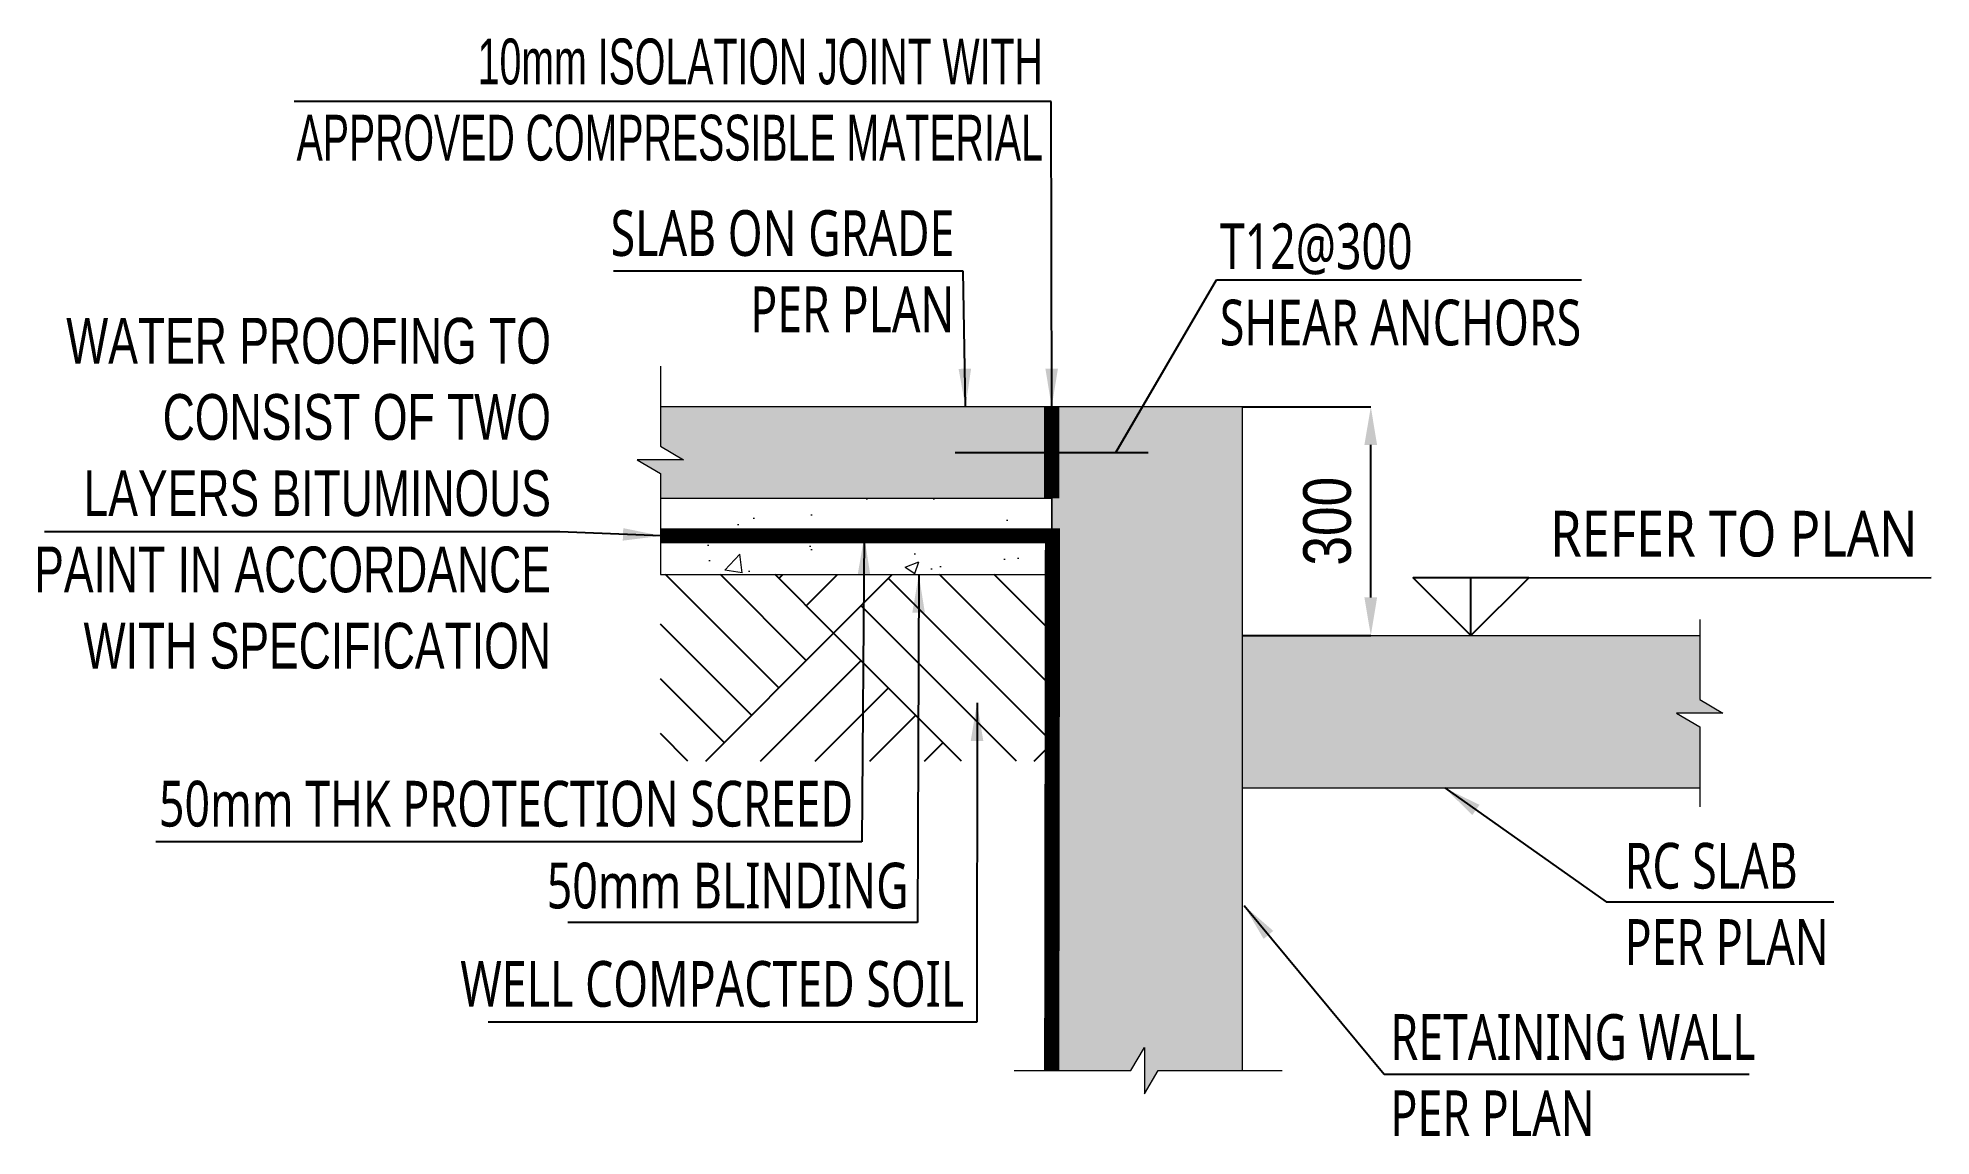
# Model space of a CAD drawing. Header units: millimetres. Extents: x 109938 to 146706, y 87118 to 119396.
# Drawn here: x 131073 to 133558, y 107319 to 108760 of the extents above; entities that cross this region are included whole.
import ezdxf

# ---------------------------------------------------------------- set-up
doc = ezdxf.new("R2010")
doc.units = ezdxf.units.MM
doc.header["$LTSCALE"] = 25
doc.header["$PDMODE"] = 35
doc.linetypes.add('Dash Dot 3_16_', pattern=[7.9375, 4.7625, -1.5875, 0, -1.5875])
doc.linetypes.add('Dot & Dashed', pattern=[8.937037, 4.233333, -2.351852, 0, -2.351852])
for name, color, linetype, lineweight in [('A-ANNO-DIMS', 211, 'Continuous', 9), ('A-FLOR-IDEN', 11, 'Continuous', 9), ('S-COL', 3, 'Continuous', 13), ('S-COLS', 52, 'Continuous', 9), ('S-SLAB', 3, 'Continuous', 13)]:
    doc.layers.add(name, color=color, linetype=linetype, lineweight=lineweight)
for name, color, linetype in [('LOBBY.SECTIONS$0$S200G_ELEV_LVL', 7, 'Continuous'), ('S-DIM', 1, 'Continuous'), ('S200G_SECTIONS', 3, 'Continuous'), ('STR_COL_HATCH', 8, 'Continuous'), ('VOIDS', 3, 'Continuous'), ('WATER PROOF', 1, 'Continuous')]:
    doc.layers.add(name, color=color, linetype=linetype)
doc.styles.add('GENERATED_STYLE_3', font='trebuc.ttf', dxfattribs={"width": 0.78})
doc.styles.add('romans', font='romans__.ttf', dxfattribs={"width": 0.85, "height": 1.816751})
doc.styles.add('style1', font='arial.ttf', dxfattribs={"width": 0.8, "height": 62.5})
doc.dimstyles.new('D375', dxfattribs={"dimtxt": 62.5, "dimasz": 50, "dimexe": 0.18, "dimexo": 0.0625, "dimgap": 25, "dimtad": 1, "dimdec": 0, "dimzin": 0, "dimdsep": 46, "dimtxsty": 'style1', "dimcen": 0.09, "dimclrd": 256, "dimclre": 256, "dimclrt": 2, "dimadec": 0, "dimazin": 0, "dimtfac": 1, "dimtdec": 0, "dimtofl": 0, "dimtmove": 0, "dimatfit": 3, "dimfxl": 1, "dimtolj": 1, "dimtzin": 0, "dimarcsym": 0})
doc.dimstyles.new('DIM-50', dxfattribs={"dimscale": 0.05, "dimtxt": 2.5, "dimasz": 2.5, "dimexe": 2, "dimexo": 2, "dimgap": 1, "dimtad": 1, "dimdec": 0, "dimlfac": 1000, "dimzin": 0, "dimdsep": 46, "dimtxsty": 'romans', "dimblk": 'ARCHTICK', "dimcen": 1, "dimclrd": 1, "dimclre": 1, "dimclrt": 3, "dimadec": 0, "dimazin": 0, "dimtfac": 1, "dimtdec": 0, "dimtix": 1, "dimtmove": 1, "dimatfit": 3, "dimfxl": 1, "dimtolj": 1, "dimtzin": 0, "dimarcsym": 0})

msp = doc.modelspace()

# ---------------------------------------------------------------- texts
at = {"layer": 'A-FLOR-IDEN', "linetype": 'Dot & Dashed', "lineweight": 0, "style": 'GENERATED_STYLE_3', "width": 0.85}
msp.add_text('REFER TO PLAN', height=60, dxfattribs=at).set_placement((133058.2, 108079.4))
at = {"layer": 'A-FLOR-IDEN', "linetype": 'Dot & Dashed', "lineweight": 0, "char_height": 60, "attachment_point": 3, "style": 'GENERATED_STYLE_3'}
for s, insert, width in [('\\pxqr;{\\fArial Narrow|b0|i0|c0|p34;\\W0.75;10mm ISOLATION JOINT WITH APPROVED COMPRESSIBLE MATERIAL}', (132392.4, 108758.9), 1001.109), ('\\pxqr;{\\W0.75;SLAB ON GRADE PER PLAN}', (132276.3, 108533.7), 529.173), ('\\pxql;{\\W0.75;T12@300 \\PSHEAR ANCHORS}', (133142, 108516.4), 517.272), ('\\pxqr;{\\fArial Narrow|b0|i0|c0|p34;\\W0.85;WATER PROOFING TO CONSIST OF TWO LAYERS BITUMINOUS PAINT IN ACCORDANCE WITH SPECIFICATION }', (131746.7, 108392.5), 683.919), ('\\pxqr;{\\W0.75;50mm THK PROTECTION SCREED}', (132143.3, 107785.1), 991.826), ('\\pxql;{\\W0.75;RC SLAB PER PLAN}', (133466.2, 107703.7), 310.29), ('\\pxqr;{\\W0.75;50mm BLINDING}', (132216.2, 107677.7), 529.173), ('\\pxqr;{\\W0.75;WELL COMPACTED SOIL}', (132289.2, 107548.7), 658.18), ('\\pxql;{\\W0.75;RETAINING WALL\\PPER PLAN}', (133365.9, 107479), 517.272)]:
    msp.add_mtext(s, dxfattribs=dict(at, insert=insert, width=width))

# ---------------------------------------------------------------- blocks, each defined once
blk = doc.blocks.new('_ARCHTICK')
at = {"color": 0, "linetype": 'ByBlock', "const_width": 0.15}
blk.add_lwpolyline([(-0.5, -0.5), (0.5, 0.5)], dxfattribs=at)
blk = doc.blocks.new('*D32')
at = {"layer": 'A-ANNO-DIMS', "lineweight": -2, "transparency": 16777216}
for p, q in [((132654.1, 108275.7), (132823, 108275.7)), ((132822.8, 108025.7), (132822.8, 108225.7)), ((132654.1, 107975.7), (132823, 107975.7))]:
    blk.add_line(p, q, dxfattribs=at)
at = {"layer": 'A-ANNO-DIMS', "transparency": 16777216}
for points in [[(132814.4, 108225.7), (132831.1, 108225.7), (132822.8, 108275.7)], [(132814.4, 108025.7), (132831.1, 108025.7), (132822.8, 107975.7)]]:
    blk.add_solid(points, dxfattribs=at)
at = {"layer": 'Defpoints', "color": 0, "transparency": 16777216}
for p in [(132654, 108275.7), (132822.8, 108275.7), (132654, 107975.7)]:
    blk.add_point(p, dxfattribs=at)
at = {"layer": 'A-ANNO-DIMS', "color": 2, "transparency": 16777216, "insert": (132765.8, 108125.7), "char_height": 62.5, "attachment_point": 5, "rotation": 90, "style": 'style1'}
blk.add_mtext('\\A1;300', dxfattribs=at)

# ---------------------------------------------------------------- dimensions: what is measured, and where the dimension line sits
at = {"layer": 'A-ANNO-DIMS', "color": 1}
dim = msp.add_linear_dim(base=(132822.8, 108275.7), p1=(132654, 107975.7), p2=(132654, 108275.7), angle=90, dimstyle='D375', dxfattribs=at)
dim.commit()
dim.dimension.update_dxf_attribs({"geometry": '*D32', "text_midpoint": (132765.8, 108125.7)})

# ---------------------------------------------------------------- hatches: boundary and pattern name
at = {"layer": 'S-COLS'}
h = msp.add_hatch(dxfattribs=at)
h.set_pattern_fill('AR-CONC', color=256, style=0)
h.paths.add_polyline_path([(132404, 108155.7), (131890.4, 108155.7), (131890.4, 108105.7), (132404, 108105.7)])
h = msp.add_hatch(dxfattribs=at)
h.set_pattern_fill('AR-CONC', color=256, style=0)
h.paths.add_polyline_path([(132404, 108105.7), (131890.4, 108105.7), (131890.4, 108055.7), (132404, 108055.7)])
at = {"layer": 'STR_COL_HATCH'}
h = msp.add_hatch(color=256, dxfattribs=at)
h.dxf.hatch_style = 1
h.paths.add_polyline_path([(132404, 108275.7), (131890.4, 108275.7), (131890.4, 108224), (131920.8, 108206.2), (131890.4, 108206.2), (131860, 108206.2), (131890.4, 108188.3), (131890.4, 108155.7), (132404, 108155.7)])
h.paths.add_polyline_path([(133254.6, 107891.7), (133254.6, 107975.7), (132654, 107975.7), (132654, 107775.7), (133254.6, 107775.7), (133254.6, 107856.1), (133224.2, 107873.9), (133254.6, 107873.9), (133285, 107873.9)])
h = msp.add_hatch(color=256, dxfattribs=at)
h.dxf.hatch_style = 1
h.paths.add_polyline_path([(132654, 108275.7), (132404, 108275.7), (132404, 107975.7), (132404, 107404.9), (132508, 107404.9), (132525.8, 107435.4), (132525.8, 107404.9), (132525.8, 107374.5), (132543.6, 107404.9), (132654, 107404.9)])
h = msp.add_hatch(dxfattribs=at)
h.set_pattern_fill('AR-PARQ1', color=256, angle=45)
h.paths.add_polyline_path([(131890.4, 108055.7), (132404, 108055.7), (132404, 107810.9), (131890.4, 107810.9)])

# ---------------------------------------------------------------- linework, layer by layer
at = {"color": 1, "linetype": 'Continuous'}
msp.add_line((132954.2, 107975.7), (132954.2, 108051.6), dxfattribs=at)
at = {"color": 3, "linetype": 'Continuous'}
msp.add_lwpolyline([(132954.2, 107975.7), (133030.1, 108051.6), (132878.2, 108051.6), (132954.2, 107975.7)], dxfattribs=at)
at = {"layer": 'LOBBY.SECTIONS$0$S200G_ELEV_LVL', "color": 3, "lineweight": -3}
msp.add_line((133029.9, 108051.4), (133558.2, 108052), dxfattribs=at)
at = {"layer": 'S-COL'}
for p, q in [((132654, 108275.7), (131890.4, 108275.7)), ((132404, 107975.7), (132404, 108275.7)), ((132654, 108275.7), (132654, 107404.9)), ((132404, 108155.7), (131890.4, 108155.7)), ((132404, 108155.7), (132404, 107404.9)), ((132404, 107975.7), (132404.9, 107975.7)), ((132654, 107975.7), (133254.6, 107975.7)), ((132654, 107775.7), (133254.6, 107775.7))]:
    msp.add_line(p, q, dxfattribs=at)
for points in [[(132404, 108155.7), (131890.4, 108155.7), (131890.4, 108105.7), (132404, 108105.7)], [(132404, 108105.7), (131890.4, 108105.7), (131890.4, 108055.7), (132404, 108055.7)]]:
    msp.add_lwpolyline(points, close=True, dxfattribs=at)
at = {"layer": 'S-SLAB'}
for points in [[(131890.4, 108329), (131890.4, 108224), (131920.8, 108206.2), (131890.4, 108206.2), (131860, 108206.2), (131890.4, 108188.3), (131890.4, 108083.3)], [(133254.6, 107996.7), (133254.6, 107891.7), (133285, 107873.9), (133254.6, 107873.9), (133224.2, 107873.9), (133254.6, 107856.1), (133254.6, 107751.1)], [(132354.6, 107404.9), (132508, 107404.9), (132525.8, 107435.4), (132525.8, 107404.9), (132525.8, 107374.5), (132543.6, 107404.9), (132706.3, 107404.9)]]:
    msp.add_lwpolyline(points, dxfattribs=at)
at = {"layer": 'S200G_SECTIONS', "color": 10, "const_width": 20}
msp.add_lwpolyline([(132404, 108275.7), (132404, 108155.7)], dxfattribs=at)
at = {"layer": 'VOIDS'}
msp.add_line((132277.2, 108215.7), (132530.8, 108215.7), dxfattribs=at)
at = {"layer": 'WATER PROOF', "color": 1, "linetype": 'Dash Dot 3_16_', "const_width": 20}
msp.add_lwpolyline([(131891.3, 108106.5), (132405, 108106.5), (132404, 107404.9)], dxfattribs=at)

msp.set_redraw_order([(e.dxf.handle, doc.entitydb.next_handle()) for e in msp.query("TEXT MTEXT ATTDEF DIMENSION ARC_DIMENSION")])  # texts and dimensions are drawn at this point

# ---------------------------------------------------------------- leaders
at = {"layer": 'S-DIM', "ltscale": 5}
for points in [[(132404, 108275.7), (132403.4, 108676.3), (131409.9, 108676.3)], [(132290.8, 108275.7), (132287.9, 108453.6), (131828.9, 108453.6)], [(132488, 108215.7), (132620.3, 108442.3), (133099.3, 108442.3)], [(131891.3, 108106.5), (131758.3, 108111.6), (131082.1, 108111.6)], [(132158, 108105.7), (132154.8, 107705), (131228.1, 107705)], [(132229.5, 108055.7), (132227.8, 107599.2), (131768.8, 107599.2)], [(132306, 107887.5), (132305.9, 107468.6), (131664.5, 107468.6)], [(132919.9, 107775.7), (133131.8, 107626.3), (133430.4, 107626.3)], [(132656.5, 107621.4), (132840.3, 107400.4), (133319.3, 107400.4)]]:
    msp.add_leader(points, dimstyle='DIM-50', override={"dimasz": 1000, "dimtad": 0}, dxfattribs=at)

doc.saveas('drawing.dxf')
